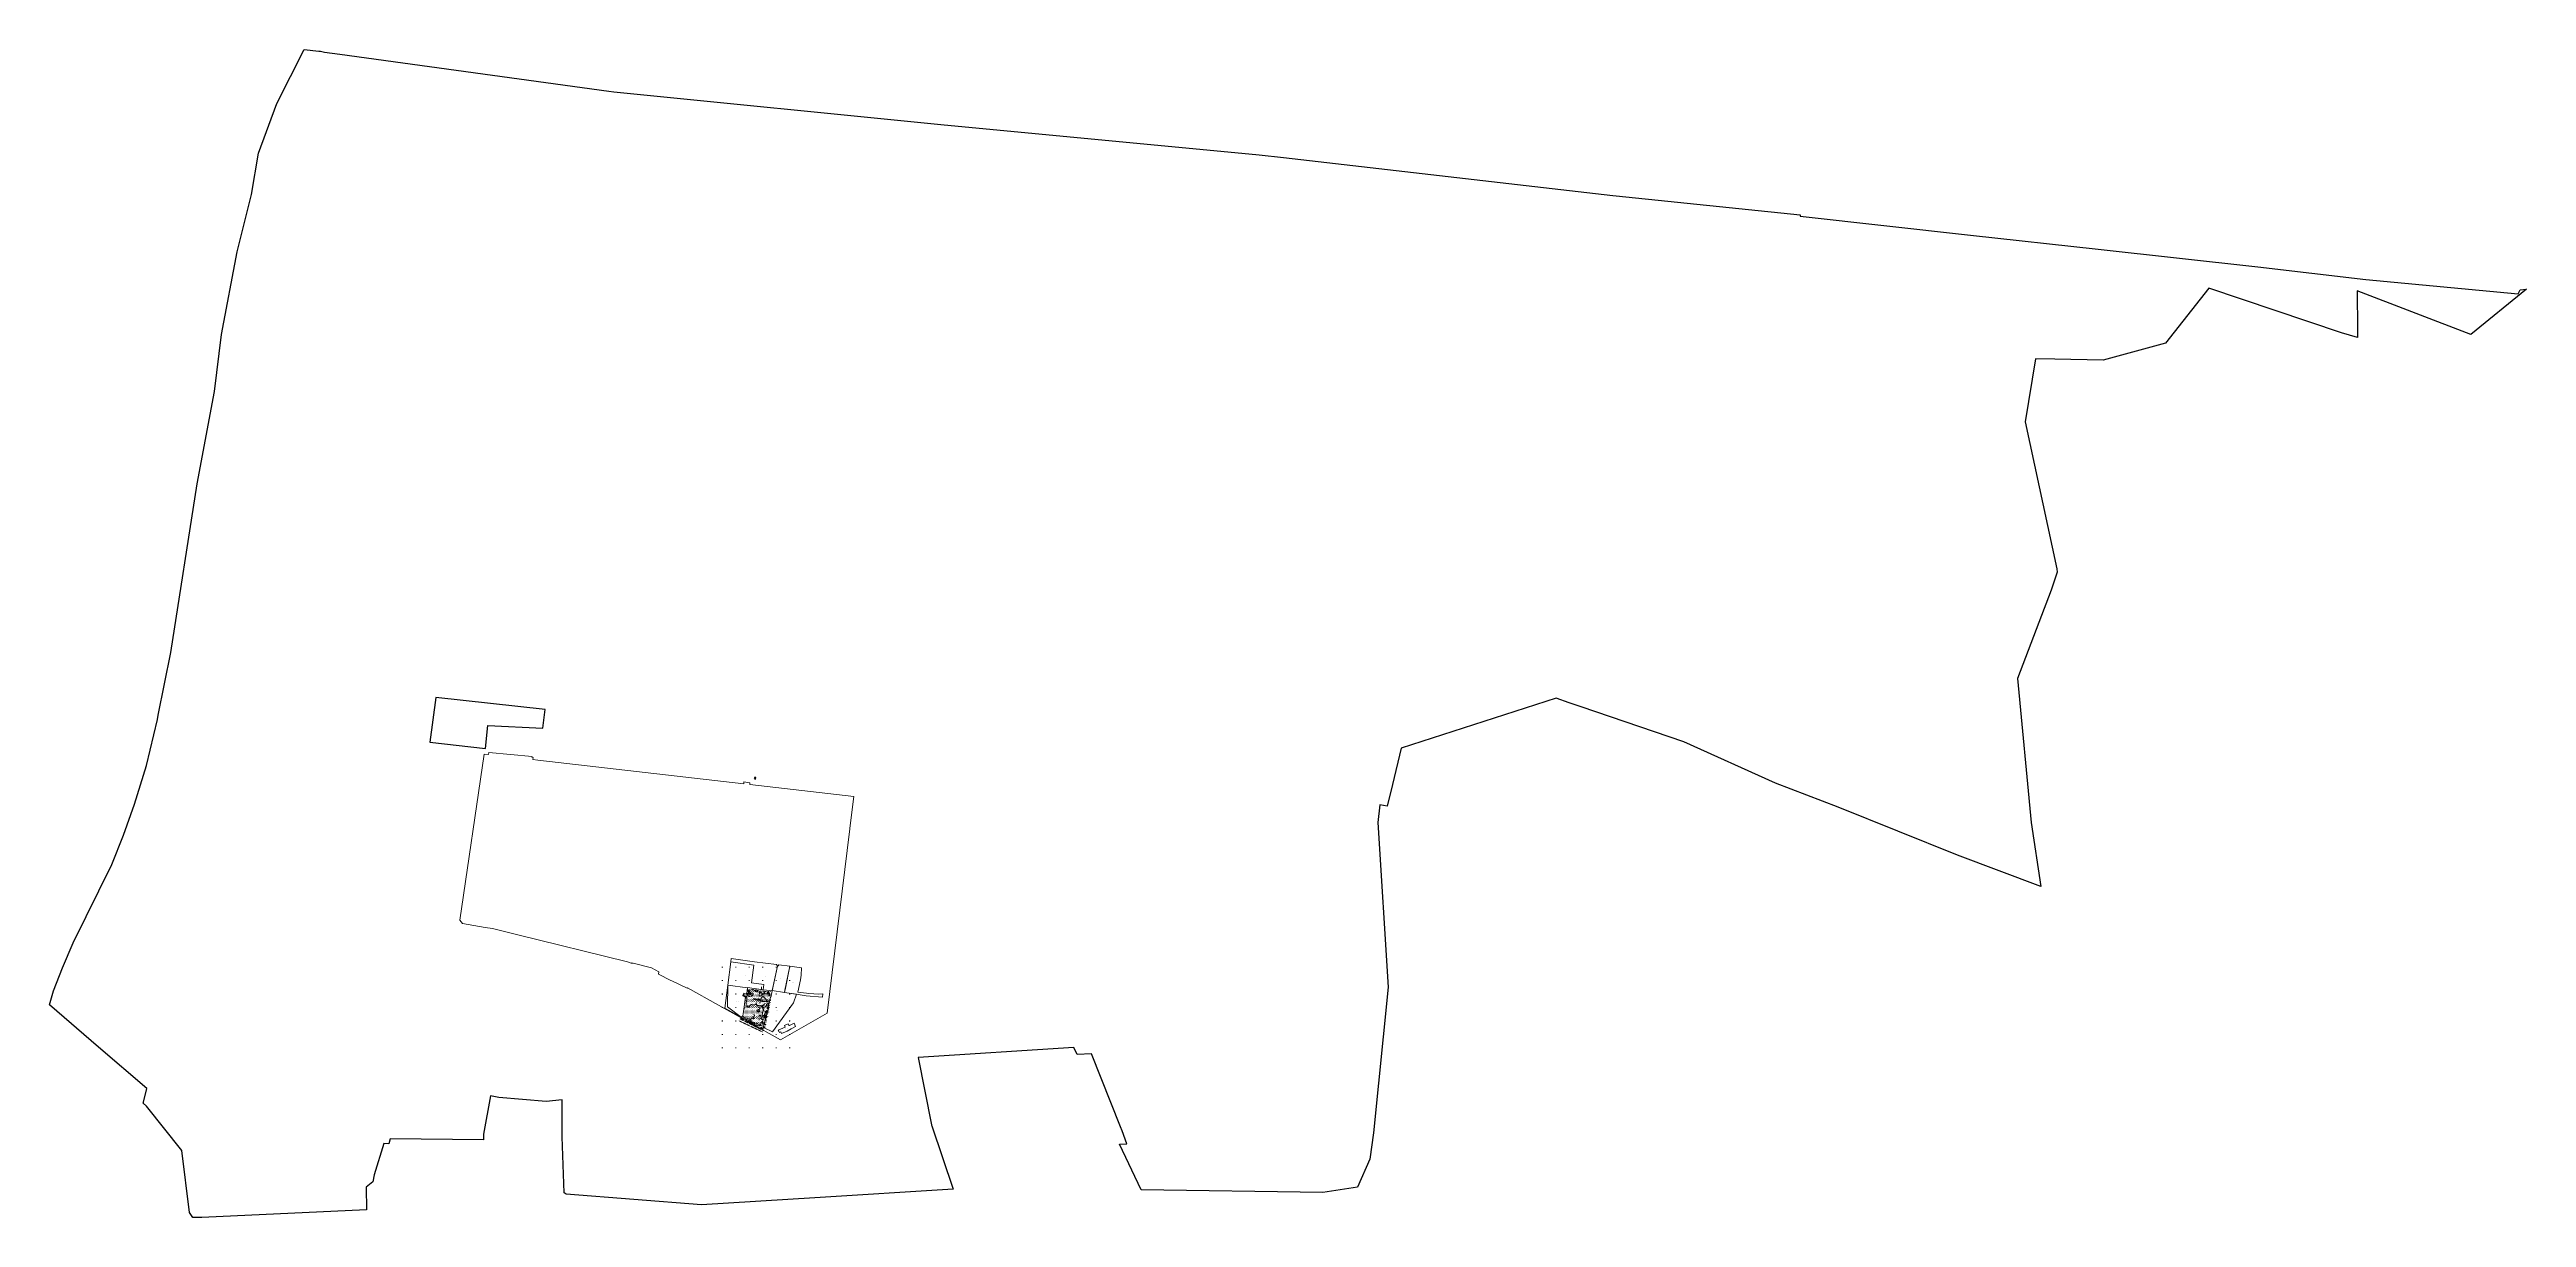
# Model space of a CAD drawing. Header units: millimetres. Extents: x 0 to 2223279, y 0 to 470063.
# Drawn here: x 2219601 to 2223279, y 468328 to 470063 of the extents above.
import ezdxf
from ezdxf.enums import TextEntityAlignment as Align

# ---------------------------------------------------------------- set-up
doc = ezdxf.new("R2010")
doc.units = ezdxf.units.MM
doc.set_wipeout_variables(frame=1)
doc.linetypes.add('G_BUILDING_LINE', pattern=[3, 2, -1])
for name, color, linetype in [('13100000', 7, 'Continuous'), ('51124100', 7, 'Continuous'), ('51472200', 7, 'Continuous'), ('51478610', 7, 'Continuous'), ('71132200', 7, 'Continuous'), ('71133100', 7, 'Continuous'), ('71133600', 7, 'Continuous'), ('71133910', 7, 'Continuous'), ('71211600', 7, 'Continuous'), ('71314100', 7, 'Continuous'), ('82004000', 7, 'Continuous'), ('LABELS', 254, 'Continuous'), ('P', 94, 'Continuous'), ('R_Поверхность1_CNT-MIN', 7, 'Continuous')]:
    doc.layers.add(name, color=color, linetype=linetype)
doc.styles.add('ESKD1', font='eskd1.shx', dxfattribs={"width": 1.2, "oblique": 14.99430549857364})
doc.styles.get("Standard").update_dxf_attribs({"font": 'eskd1.shx', "width": 0.85, "oblique": 15, "height": 0.4})
doc.styles.add('TOPO_D431', font='d431.ttf')

# ---------------------------------------------------------------- blocks, each defined once
blk = doc.blocks.new('82004000')
at = {"color": 0, "linetype": 'Continuous', "lineweight": -2}
blk.add_line((0, 1), (0, -1), dxfattribs=at)
blk = doc.blocks.new('51478610')
blk.add_wipeout([(-0.499999980244614, -0.04940009693256098), (-0.48077986000126854, -0.14602616647533861), (-0.44307823795676193, -0.23704593373865124), (-0.3883439663029511, -0.31896156011104293), (-0.3186804524041589, -0.38862507400983504), (-0.23676482603176727, -0.44335934566364577), (-0.1457450587684547, -0.48106096770815243), (-0.04911898922567674, -0.5002810879514976), (0.049400096932561734, -0.5002810879514975), (0.14602616647533964, -0.4810609677081521), (0.23704593373865213, -0.4433593456636452), (0.3189615601110436, -0.38862507400983426), (0.38862507400983576, -0.31896156011104204), (0.4433593456636464, -0.23704593373865013), (0.4810609677081528, -0.14602616647533762), (0.5002810879514978, -0.049400096932559534), (0.5002810879514975, 0.04911898922567892), (0.48106096770815204, 0.14574505876845678), (0.443359345663645, 0.23676482603176918), (0.388625074009834, 0.31868045240416065), (0.3189615601110415, 0.38834396630295265), (0.23704593373864963, 0.44307823795676304), (0.14602616647533684, 0.48077986000126915), (0.04940009693255887, 0.49999998024461445), (-0.049118989225679616, 0.4999999802446138), (-0.145745058768457, 0.48077986000126804), (-0.23676482603176907, 0.44307823795676127), (-0.31868045240416004, 0.38834396630295065), (-0.3883439663029517, 0.31868045240415843), (-0.4430782379567622, 0.23676482603176718), (-0.48077986000126866, 0.145745058768455), (-0.499999980244614, 0.04911898922567737)])
at = {"color": 0, "linetype": 'Continuous', "lineweight": -2, "const_width": 0.375}
blk.add_lwpolyline([(0.0125, 0.0125, -1.011307523511559), (-0.0125, -0.0125, -0.9965743340214307)], format="xyb", close=True, dxfattribs=at)
at = {"color": 0, "linetype": 'Continuous', "lineweight": -2}
blk.add_circle((0, 0), 0.5, dxfattribs=at)
at = {"color": 0, "linetype": 'Continuous', "lineweight": -2, "style": 'TOPO_D431'}
blk.add_attdef('Z', (0.6838310308232849, -0.5650799141122889), '', height=2, dxfattribs=at)
blk = doc.blocks.new('51472200')
at = {"linetype": 'Continuous', "lineweight": -2}
blk.add_hatch(color=0, dxfattribs=at).paths.add_polyline_path([(-0.5, 0, 1), (0.5, 0, 1)])
at = {"color": 0, "linetype": 'Continuous', "lineweight": -2}
for p, q in [((0, 0.5), (0, 3)), ((1.5, 2.829549435526133), (0, 2.829549435526133)), ((0.5386742771879433, 1.81931275046986), (0.5386742763221264, 2.829549435526133)), ((1.200570643813967, 1.81931275046987), (1.200570642948151, 2.829549435526133))]:
    blk.add_line(p, q, dxfattribs=at)
blk.add_circle((0, 0), 0.5, dxfattribs=at)
blk.add_arc((0.8696224605009552, 1.831776179690728), 0.3311827850389065, 182.1567261043475, 357.8432738956525, dxfattribs=at)
at = {"color": 0, "linetype": 'Continuous', "lineweight": -2, "style": 'TOPO_D431'}
blk.add_attdef('Z', (1.400534359860377, -1.804084276977977), '', height=2, dxfattribs=at)
blk = doc.blocks.new('71133100')
at = {"color": 0, "linetype": 'Continuous', "lineweight": -2}
for p, q in [((-0.39, 0.96), (0.43, 0.96)), ((0, 0.96), (0, 0)), ((0, 0), (0.75, 0))]:
    blk.add_line(p, q, dxfattribs=at)
for centre, radius, start, end in [((-0.470103587333299, 1.485975543108353), 0.5320402772833944, 105.6067351474889, 278.6593375366696), ((-0.3376850939404628, 2.402057465536787), 0.4887431388132845, 92.61925249277223, 235.6807810246731), ((0.002452822888139099, 3.03848381147012), 0.3915966714497676, 339.0614046131579, 202.2367647592399), ((0.3181031279635335, 2.406191804322908), 0.4948893215021786, 301.9011432183933, 84.19125005738928), ((0.4810029055776039, 1.476497543919325), 0.5190096427351352, 264.3604610072744, 79.04549966180578)]:
    blk.add_arc(centre, radius, start, end, dxfattribs=at)
at = {"color": 0, "linetype": 'Continuous', "lineweight": -2, "style": 'TOPO_D431'}
blk.add_attdef('Z', (2.458496262954668, -0.1720929137788971), '', height=2, dxfattribs=at)
blk = doc.blocks.new('71133910')
at = {"color": 0, "linetype": 'Continuous', "lineweight": -2}
for p, q in [((-0.515364642750086, 0.4612117998345866), (-0.1417388146132339, 0.676924772285588)), ((-0.3285517282783417, 0.5690682862928043), (0, 0)), ((0.3285517282783985, 0.5690682862928043), (0, 0)), ((0, 0), (0.7481603249907494, 0)), ((0.1417388138067111, 0.6769247727511356), (0.5153646419435631, 0.4612118003001342))]:
    blk.add_line(p, q, dxfattribs=at)
for centre, radius, start, end in [((-1.617880443435524, 2.636783249799009), 0.415288256864672, 108.5086194943939, 243.2771137648461), ((-1.439667624728003, 1.907185847977871), 0.5116982338950038, 135.4982280419402, 266.2011850209024), ((-1.474581056074697, 2.719517189666476), 0.4152882575908162, 356.7228862351542, 131.491380505605), ((-0.9453260805808554, 0.9791482457748089), 0.6732880533672869, 141.6811476285061, 309.6975320550605), ((-0.9318375801096863, 2.200381660940707), 0.5116982338950038, 333.7988149790951, 104.5017719580578), ((-0.3753042146212522, 1.308250523530432), 0.6732880533672869, 290.302467814407, 98.31885237149649), ((0.3753042146212806, 1.308250523530205), 0.6732880533672869, 81.6811476285035, 123.8775594280215), ((0.3753042146212806, 1.308250523530205), 0.6732880533672869, 236.1224405719483, 249.6975320550586), ((0.9318375817227889, 2.20038166000927), 0.5116982338950038, 75.49822804194226, 206.2011850209049), ((0.9453260805808554, 0.9791482457744678), 0.6732880533672869, 230.3024678144072, 38.31885237149391), ((1.474581056881277, 2.719517189200587), 0.415288256864672, 48.50861949439501, 183.2771137648457), ((1.439667626341077, 1.907185847046321), 0.5116982338950038, 273.7988149790976, 44.50177195805981), ((1.617880444242076, 2.636783249333121), 0.4152882575908162, 296.722886235154, 71.49138050560609)]:
    blk.add_arc(centre, radius, start, end, dxfattribs=at)
blk = doc.blocks.new('71132200a')
at = {"color": 0, "linetype": 'Continuous', "lineweight": -2}
for p, q in [((0, 1.5), (-1.05, 0.8)), ((-0.78652, 2.11741), (0.003929999999999999, 2.64438)), ((-0.5369, 3.18521), (0.003929999999999999, 3.54577)), ((-0.0005332350380093942, 3.523936015436668), (0, 0)), ((0.8, 0), (0, 0)), ((0.7682216283778082, 2.115402782666345), (0.002930193975256587, 2.643713458433982)), ((0.5460646462361491, 3.184859278505474), (0.004671925186737758, 3.544573782097856)), ((0.005215070696071189, 1.490506040655867), (1.061351655600211, 0.7997995081639414))]:
    blk.add_line(p, q, dxfattribs=at)
at = {"color": 0, "linetype": 'Continuous', "lineweight": -2, "style": 'TOPO_D431'}
blk.add_attdef('Z', (1.553786406996664, -0.1179653306900263), '', height=2, dxfattribs=at)
blk = doc.blocks.new('51124100')
at = {"color": 0, "linetype": 'Continuous', "lineweight": -2}
blk.add_line((0, 0.05), (0, -0.05), dxfattribs=at)
at = {"color": 0, "linetype": 'Continuous', "lineweight": -2, "const_width": 0.4}
blk.add_lwpolyline([(-1.3, 0, -1.011307523511559), (1.3, 0, -0.9965743340214307)], format="xyb", close=True, dxfattribs=at)
at = {"color": 0, "linetype": 'Continuous', "lineweight": -2, "style": 'TOPO_D431'}
blk.add_attdef('Z', (1.702798540105263, -1.201368350620299), '', height=2, dxfattribs=at)
blk = doc.blocks.new('71133600')
at = {"color": 0, "linetype": 'Continuous', "lineweight": -2}
for points in [[(0.9599837911647737, 1.523570474861574), (-1.620883522636743e-05, 0.6535704748615742), (-0.9800162088352262, 1.433570474861574)], [(0.81, 2.261951241542893), (-5.551115123125783e-17, 1.581951241542892), (-0.88, 2.261951241542893)], [(0.7399999999999994, 2.952482301351766), (-7.216449660063518e-16, 2.302482301351765), (-0.7000000000000005, 2.952482301351766)], [(0.5, 3.461793577784313), (-1.387778780781446e-17, 2.941793577784313), (-0.5299999999999999, 3.461793577784313)], [(0.71, 0), (0, 0), (0, 3.54)]]:
    blk.add_lwpolyline(points, dxfattribs=at)
at = {"color": 0, "linetype": 'Continuous', "lineweight": -2, "style": 'TOPO_D431'}
blk.add_attdef('Z', (1.691028571482775, 0.04900131201441127), '', height=2, dxfattribs=at)
blk = doc.blocks.new('71211600')
at = {"color": 0, "linetype": 'Continuous', "lineweight": -2}
for centre, radius in [((-0.71, 1.18), 0.3), ((0, 0), 0.4), ((1.5, 0), 0.3), ((-0.69, -1.19), 0.3)]:
    blk.add_circle(centre, radius, dxfattribs=at)
blk = doc.blocks.new('13100000')
at = {"color": 0, "linetype": 'Continuous', "lineweight": -2}
for p, q in [((2.98, 0), (-2.98, 0)), ((0, -3.03), (0, 2.99))]:
    blk.add_line(p, q, dxfattribs=at)

msp = doc.modelspace()

# ---------------------------------------------------------------- linework, layer by layer
at = {"linetype": 'Continuous', "lineweight": 13}
for points in [[(2220649.258, 468667.875), (2220658.303, 468666.745), (2220658.482, 468670.925)], [(2220662.434, 468627.937), (2220659.237, 468629.027), (2220660.88, 468634.832)], [(2220660.88, 468634.832), (2220664.081, 468634.064), (2220662.434, 468627.937)]]:
    msp.add_lwpolyline(points, dxfattribs=at)
at = {"linetype": 'G_BUILDING_LINE', "lineweight": 13, "ltscale": 0.2}
for points in [[(2220633.117, 468658.47), (2220632.587, 468657.274), (2220631.576632158, 468657.7217382579), (2220632.106094993, 468658.9165260884), (2220633.117, 468658.47)], [(2220668.396, 468637.221), (2220669.022, 468638.161), (2220668.218095878, 468638.7295051011), (2220667.540273464, 468637.7417585555), (2220668.373339027, 468637.1869723403)], [(2220624.419, 468620.444), (2220659.560198856, 468603.826062514)], [(2220661.128, 468605.79), (2220626.182, 468623.212)]]:
    msp.add_lwpolyline(points, dxfattribs=at)
at = {"layer": 'LABELS', "color": 6, "lineweight": 13}
msp.add_lwpolyline([(2220749.27, 468660.43), (2220743.29, 468659.94), (2220728.52, 468660.75), (2220725.06, 468661.11), (2220712.08, 468663.01), (2220716.4, 468681.33), (2220717.15, 468687.93), (2220717.82, 468698.91), (2220710.59, 468699.73), (2220700.38, 468701.25), (2220693.1, 468665.81), (2220692.42, 468662.26), (2220712.6, 468659.38), (2220724.49, 468657.49), (2220748.74, 468655.31)], close=True, dxfattribs=at)
at = {"layer": 'P', "linetype": 'Continuous'}
for points in [[(2220248.35, 469024.75), (2220251.84, 469058.87), (2220333.68, 469054.9), (2220337.03, 469082.55), (2220174.88, 469100.61), (2220165.93, 469033.99)], [(2220649.97, 468981.04), (2220648.17, 468981.9), (2220647.3, 468980.1), (2220649.11, 468979.24)]]:
    msp.add_lwpolyline(points, close=True, dxfattribs=at)
at = {"layer": 'R_Поверхность1_CNT-MIN', "color": 44, "lineweight": 13}
for points, elevation in [([(2220644.722106111, 468661.2952970161), (2220643.9529564, 468661.2775567194), (2220643.270032602, 468661.3332724798), (2220642.673334766, 468661.4624442824), (2220642.162862787, 468661.6650721503), (2220641.738616719, 468661.9411560752), (2220641.400596591, 468662.2906960227), (2220639.423440676, 468664.7750653357), (2220639.078377742, 468665.1588908396), (2220638.77147851, 468665.4266571011), (2220638.502743005, 468665.5783641118), (2220638.272171176, 468665.6140118989), (2220638.079763051, 468665.5336004436), (2220637.92551864, 468665.3371297687), (2220637.835941679, 468665.0797731898), (2220637.837535947, 468664.8167040704), (2220637.930301429, 468664.5479224346), (2220638.114238144, 468664.2734282344), (2220638.389346086, 468663.9932214936), (2220638.75562522, 468663.7073022379), (2220639.090237678, 468663.4050841925), (2220639.270345502, 468663.0759811589), (2220639.295948694, 468662.7199931703), (2220639.167047261, 468662.3371201628), (2220638.883641192, 468661.9273621672), (2220638.001542131, 468661.022066995), (2220637.699302941, 468660.5162812594), (2220637.539012972, 468659.9733620674), (2220637.520672194, 468659.3933093215), (2220637.644280628, 468658.7761230691), (2220637.909838245, 468658.1218033699), (2220638.28295625, 468657.5106192801), (2220638.729245787, 468657.0228400293), (2220639.248706806, 468656.6584656446), (2220639.841339398, 468656.4174960608), (2220640.507143522, 468656.2999313162), (2220641.246119107, 468656.3057714045), (2220642.00685722, 468656.4364395788), (2220642.737948732, 468656.6933590961), (2220643.439393581, 468657.0765299164), (2220644.099070317, 468657.5754141283), (2220644.730183906, 468658.1959357408), (2220645.365848659, 468658.9835504469), (2220645.839306048, 468659.7227699591), (2220646.086360583, 468660.3207600936), (2220646.107012264, 468660.7775208506), (2220646.101435712, 468660.7990628592), (2220645.876649908, 468661.1110607247), (2220645.41687335, 468661.2764721087)], 145.25), ([(2220652.482047889, 468664.4308049363), (2220652.610373049, 468663.9378530894), (2220652.599596656, 468663.5653750466), (2220652.449718733, 468663.3133708253), (2220652.160739252, 468663.1818403802), (2220651.73265822, 468663.1707837392), (2220651.165475693, 468663.2802008874), (2220650.552347745, 468663.4641404616), (2220649.986430596, 468663.6766510751), (2220649.467724289, 468663.9177327052), (2220648.996228731, 468664.1873853949), (2220648.571943972, 468664.4856091239), (2220648.194870042, 468664.8124038617), (2220647.936884357, 468665.1285986566), (2220647.869864435, 468665.3950224707), (2220647.993810256, 468665.6116752868), (2220648.308721845, 468665.7785571436), (2220648.814599195, 468665.8956680195), (2220649.511442238, 468665.9630079107), (2220650.254230712, 468665.9558253884), (2220650.897944175, 468665.8493690035), (2220651.442582584, 468665.6436387787), (2220651.888146035, 468665.3386346775), (2220652.234634476, 468664.9343567135)], 145), ([(2220658.738238339, 468660.8229785101), (2220658.85436308, 468660.4211554074), (2220658.854466902, 468659.9898165934), (2220658.738549819, 468659.5289621103), (2220658.506611812, 468659.038591876), (2220658.158652886, 468658.5187059302), (2220657.694673087, 468657.9693043233), (2220657.19409858, 468657.4763619373), (2220656.73635565, 468657.1258538), (2220656.321444332, 468656.9177799236), (2220655.949364552, 468656.852140271), (2220655.620116349, 468656.928934867), (2220655.333699747, 468657.1481636859), (2220655.109131066, 468657.4586527093), (2220654.965426705, 468657.8092278667), (2220654.902586666, 468658.1998891215), (2220654.920610937, 468658.6306365434), (2220655.019499529, 468659.1014700994), (2220655.387825684, 468660.1335827337), (2220655.513175345, 468660.6352362019), (2220655.575301403, 468661.1173501046), (2220655.574203868, 468661.5799245278), (2220655.509882731, 468662.0229594275), (2220655.282430137, 468662.8020441161), (2220655.301019594, 468663.0413609309), (2220655.438106359, 468663.1644052055), (2220655.693690458, 468663.1711769621), (2220656.067771884, 468663.0616761843), (2220656.560350587, 468662.8359028975), (2220657.08070364, 468662.5433970218), (2220657.538107992, 468662.2336985326), (2220657.932563608, 468661.9068074599), (2220658.26407056, 468661.5627237452), (2220658.532628809, 468661.2014474171)], 145), ([(2220669.31666174, 468662.0638746795), (2220669.684168784, 468662.3236774307), (2220669.757118673, 468662.5703648438), (2220669.535511438, 468662.8039368984), (2220669.152443517, 468662.9790889527), (2220668.585750109, 468663.1460649695), (2220667.10334689, 468663.4259610812), (2220665.337408941, 468663.6443414155), (2220664.110784337, 468663.7075580294), (2220663.453311966, 468663.6763533585), (2220662.965863853, 468663.5826135247), (2220662.648440019, 468663.4263385446), (2220662.431405339, 468663.2166883479), (2220662.245124777, 468662.9628229029), (2220662.089598347, 468662.6647422385), (2220661.964826021, 468662.3224463012), (2220661.870807814, 468661.9359351156), (2220661.80754373, 468661.5052087224), (2220661.828045507, 468661.0916355267), (2220661.985324901, 468660.7565840471), (2220662.279381877, 468660.500054303), (2220662.710216491, 468660.3220462487), (2220663.277828721, 468660.2225599105), (2220663.982218498, 468660.2015952868), (2220665.351946819, 468660.2881061977), (2220665.904939212, 468660.3688004846), (2220666.370017176, 468660.474454004), (2220666.747180658, 468660.6050667499), (2220667.036429637, 468660.7606387073), (2220667.61684446, 468661.1295114875), (2220668.824333981, 468661.8057066849)], 145.25), ([(2220642.278157744, 468660.9079547623), (2220641.96851208, 468661.0418450012), (2220641.645128516, 468661.1193633794), (2220641.308007084, 468661.1405098975), (2220640.957147723, 468661.1052845594), (2220640.592550461, 468661.0136873606), (2220640.214215335, 468660.8657183169), (2220639.873426015, 468660.6734793464), (2220639.621466277, 468660.4490724044), (2220639.458336129, 468660.1924975151), (2220639.384035544, 468659.903754633), (2220639.398564538, 468659.5828437792), (2220639.501923101, 468659.229764987), (2220639.667128183, 468658.9099505445), (2220639.867196713, 468658.688832833), (2220640.102128668, 468658.5664118591), (2220640.37192409, 468658.5426876009), (2220640.676582961, 468658.6176600739), (2220641.016105248, 468658.7913292579), (2220641.956691879, 468659.4132867982), (2220642.438999138, 468659.7755972553), (2220642.636727597, 468659.9410540947), (2220642.77947851, 468660.1014324999), (2220642.841224397, 468660.2621195894), (2220642.821965265, 468660.423115349), (2220642.721701107, 468660.5844198072), (2220642.540431925, 468660.7460329498)], 145.5), ([(2220641.279589666, 468660.3775957447), (2220641.279589666, 468660.3775957447)], 145.75), ([(2220655.109453605, 468651.8797316505), (2220655.059843773, 468651.5120856048), (2220654.907116107, 468651.2154576082), (2220654.651270634, 468650.9898476779), (2220654.292307309, 468650.8352557732), (2220653.83022615, 468650.7516819179), (2220653.265027212, 468650.7391261095), (2220652.608778692, 468650.7989153324), (2220651.873548935, 468650.9323765771), (2220650.311204706, 468651.3714860609), (2220648.646381078, 468651.9926649378), (2220647.352264595, 468652.5554488903), (2220646.820378636, 468652.8286021443), (2220646.547159849, 468653.0224014526), (2220646.507141388, 468653.0959257566), (2220646.654875064, 468653.168078894), (2220647.097725844, 468653.1496959715), (2220649.980868944, 468652.70445012), (2220651.059625685, 468652.61491267), (2220651.872634911, 468652.5995074012), (2220652.60620846, 468652.6380750661), (2220653.823727072, 468652.8065858692), (2220654.285029371, 468652.7954423932), (2220654.644253145, 468652.6971852388), (2220654.901398461, 468652.5118143885), (2220655.056465281, 468652.239329847)], 145), ([(2220655.346126684, 468635.0692905523), (2220655.5349928, 468634.8886885929), (2220655.641624956, 468634.7149255833), (2220655.666023155, 468634.5480015381), (2220655.6081874, 468634.3879164276), (2220655.468117686, 468634.2346702667), (2220655.245814037, 468634.0882630686), (2220654.974125857, 468633.9523169374), (2220654.685902609, 468633.8304540174), (2220654.381144321, 468633.7226743177), (2220653.722022486, 468633.5493645309), (2220653.367658998, 468633.4838344594), (2220653.016894896, 468633.4661516034), (2220652.689864695, 468633.53007998), (2220652.38656842, 468633.6756195726), (2220652.107006019, 468633.9027704073), (2220651.851177517, 468634.2115324746), (2220651.619082937, 468634.601905736), (2220651.460759149, 468635.0149836325), (2220651.426243093, 468635.3918595045), (2220651.515534753, 468635.732533323), (2220651.728634146, 468636.0370051489), (2220652.065541269, 468636.3052749501), (2220652.526256075, 468636.5373427075), (2220653.013129685, 468636.7118415737), (2220653.428513099, 468636.8074046375), (2220653.77240629, 468636.8240319008), (2220654.04480932, 468636.7617233669), (2220654.245722154, 468636.6204790304), (2220654.375144784, 468636.4002989147), (2220654.480181128, 468636.1469530984), (2220654.607935064, 468635.9062117155), (2220654.758406577, 468635.6780747861), (2220654.931595694, 468635.4625422691), (2220655.127502403, 468635.2596141857)], 145.25), ([(2220655.687722649, 468637.81105), (2220655.513557517, 468637.5118318112), (2220655.392010566, 468637.3414772664), (2220655.323081799, 468637.2999863636), (2220655.306771204, 468637.3873590954), (2220655.34307879, 468637.6035954712), (2220655.544739774, 468638.3202761463), (2220655.652475756, 468638.6159545608), (2220655.755212481, 468638.8357306818), (2220655.852949969, 468638.9796045486), (2220655.945688209, 468639.0475761382), (2220656.033427195, 468639.0396454546), (2220656.094857099, 468638.9672829516), (2220656.108668069, 468638.8419590819), (2220656.074860111, 468638.6636738636), (2220655.993433218, 468638.432427265), (2220655.864387392, 468638.1482192997)], 145.25), ([(2220668.351099821, 468639.0192090855), (2220668.352603448, 468639.2692148212), (2220668.153809272, 468641.6273000151), (2220667.909509856, 468643.5944861199), (2220667.741779003, 468644.3259593541), (2220667.535893179, 468644.8824972094), (2220667.500552773, 468644.9531260936), (2220667.236639813, 468645.3211707136), (2220666.930525869, 468645.4957295303), (2220666.582210974, 468645.4768025541), (2220666.249831268, 468645.3374007953), (2220665.991522981, 468645.1505352607), (2220665.807286128, 468644.9162059735), (2220665.697120676, 468644.6344128918), (2220665.661026643, 468644.3051560342), (2220665.699004024, 468643.9284354368), (2220665.886921895, 468643.08099957), (2220666.31089252, 468641.635355192), (2220666.680548452, 468640.5980026097), (2220666.874494285, 468640.1512716594), (2220667.07194522, 468639.7667501147), (2220667.272901291, 468639.4444379074), (2220667.47736248, 468639.1843350743), (2220667.68532877, 468638.9864416304), (2220667.878588134, 468638.8483611907), (2220668.038928489, 468638.7676974261), (2220668.166349825, 468638.7444503359), (2220668.260852166, 468638.7786199161), (2220668.322435498, 468638.8702061712)], 145.25), ([(2220669.876368803, 468660.9009163438), (2220670.284900744, 468660.8542158451), (2220670.571994933, 468660.6933111027), (2220670.737651361, 468660.4182021464), (2220670.781870057, 468660.028888927), (2220670.704651001, 468659.525371464), (2220670.505994216, 468658.9076498176), (2220670.250743587, 468658.3444298372), (2220670.003743047, 468658.0044175322), (2220669.764992616, 468657.8876129034), (2220669.534492251, 468657.9940159296), (2220669.312241976, 468658.3236266313), (2220669.098241807, 468658.8764449493), (2220668.944960495, 468659.4863654285), (2220668.904866846, 468659.9872824758), (2220668.977960849, 468660.3791960609), (2220669.164242518, 468660.6621062542), (2220669.463711849, 468660.8360130154)], 145)]:
    msp.add_lwpolyline(points, close=True, dxfattribs=dict(at, elevation=elevation))
for points, elevation in [([(2220659.153866667, 468665.7898666667), (2220659.496111111, 468665.7547407408)], 145.25), ([(2220668.810354026, 468639.6439272818), (2220668.73341848, 468642.1106497083), (2220668.725397456, 468642.8704613618), (2220668.632418191, 468643.6570874483), (2220668.454480705, 468644.4705278941), (2220668.19878987, 468645.2905828255), (2220667.862115381, 468646.1361977354), (2220667.410918817, 468647.0717359633), (2220666.914615561, 468647.8696502169), (2220666.353786659, 468648.4917649392), (2220665.728432111, 468648.9380801301), (2220665.680428679, 468648.9636849487), (2220664.968213637, 468649.225479493), (2220664.188306103, 468649.302846465), (2220663.340706157, 468649.1957858825), (2220662.490351937, 468649.0266512747), (2220661.70218181, 468648.9177961909), (2220660.976195835, 468648.8692206329), (2220660.312393883, 468648.880924592), (2220659.710776022, 468648.9529080752), (2220659.171342298, 468649.0851710679), (2220658.697228702, 468649.2772049297), (2220658.291571371, 468649.5285009872), (2220657.954370334, 468649.8390592099), (2220657.68562553, 468650.2088796535), (2220657.485336993, 468650.6379622928), (2220657.353504731, 468651.1263070814), (2220657.308675137, 468651.667766211), (2220657.369394644, 468652.2561917445), (2220657.535663233, 468652.8915836232), (2220657.807480932, 468653.5739419606), (2220658.184847732, 468654.303266702), (2220658.667763585, 468655.0795577759), (2220659.239535621, 468655.7120766025), (2220659.883470847, 468656.0100843962), (2220660.599569194, 468655.9735811749), (2220661.100577057, 468655.7721324777), (2220661.631704694, 468655.4310641658), (2220662.192952104, 468654.9503762393), (2220662.784319289, 468654.330068698), (2220664.963332108, 468651.7770576194), (2220665.859372624, 468650.8579970507), (2220666.651113724, 468650.1351572843), (2220667.392303831, 468649.5507323869), (2220668.082942889, 468649.1047223922), (2220671.471239972, 468647.1858931656)], 145)]:
    msp.add_lwpolyline(points, dxfattribs=dict(at, elevation=elevation))

# ---------------------------------------------------------------- block references
at = {"layer": '13100000', "color": 3, "lineweight": 13, "xscale": 0.2, "yscale": 0.2}
for p in [(2220600, 468700), (2220620, 468700), (2220640, 468700), (2220660, 468700), (2220680, 468700), (2220700, 468700), (2220600, 468680), (2220620, 468680), (2220640, 468680), (2220700, 468680), (2220600, 468660), (2220600, 468640), (2220700, 468660), (2220700, 468640), (2220600, 468620), (2220600, 468600), (2220680, 468600), (2220700, 468620), (2220700, 468600), (2220600, 468580), (2220620, 468580), (2220640, 468580), (2220660, 468580), (2220680, 468580), (2220700, 468580)]:
    msp.add_blockref('13100000', p, dxfattribs=at)
at = {"layer": '51124100', "color": 0, "lineweight": 13, "xscale": 0.2, "yscale": 0.2}
for p in [(2220641.381, 468660.549, 145.769), (2220656.074, 468660.65, 144.893), (2220656.165, 468653.375, 145.071)]:
    msp.add_blockref('51124100', p, dxfattribs=at)
at = {"layer": '71132200', "color": 0, "lineweight": 13, "xscale": 0.2, "yscale": 0.2}
for p in [(2220654.925, 468661.439, 145.161), (2220656.727, 468661.449, 144.915), (2220647.068, 468629.129, 145.443), (2220653.873, 468634.586, 145.191), (2220654.274, 468639.289, 145.298), (2220654.437, 468633.388, 145.265), (2220655.073, 468634.647, 145.202), (2220655.997, 468639.161, 145.243), (2220659.274, 468632.18, 145.352), (2220659.281, 468650.958, 144.824), (2220660.605, 468642.801, 145.253), (2220661.855, 468638.747, 145.099), (2220664.4, 468640.952, 145.147), (2220666.062, 468649.943, 144.995), (2220668.523960616, 468660.7303087373, 144.904)]:
    msp.add_blockref('71132200a', p, dxfattribs=at)
at = {"layer": '71133100', "color": 0, "lineweight": 13, "xscale": 0.2, "yscale": 0.2}
for p in [(2220637.931, 468666.05, 145.274), (2220644.676, 468666.118, 145.151), (2220645.945, 468665.491, 145.216), (2220649.825, 468665.113, 144.717), (2220661.754, 468663.256, 145.202), (2220667.037, 468661.682, 145.514), (2220642.249, 468660.177, 145.559), (2220642.301, 468661.142, 145.241), (2220642.427, 468643.788, 145.283), (2220654.696, 468635.674, 145.253), (2220655.289, 468634.226, 145.266), (2220656.016, 468646.588, 145.173), (2220656.69, 468650.052, 145.105), (2220658.286, 468640.638, 145.283), (2220660.512, 468659.035, 145.042), (2220662.777, 468661.221, 145.451), (2220663.661, 468645.282, 145.151), (2220666.902, 468659.817, 145.164), (2220669.114, 468645.352, 144.878), (2220671.226, 468651.091, 145.145)]:
    msp.add_blockref('71133100', p, dxfattribs=at)
at = {"layer": '71133100', "color": 0, "lineweight": 13, "xscale": 0.2, "yscale": 0.2, "rotation": 356.7952063959708}
msp.add_blockref('71133100', (2220668.736, 468660.718, 144.904), dxfattribs=at)
at = {"layer": '71133600', "color": 0, "lineweight": 13, "xscale": 0.2, "yscale": 0.2}
for p in [(2220637.688785461, 468666.0607586529, 145.274), (2220640.45, 468663.181, 145.259), (2220640.977, 468665.329, 145.187), (2220662.518090765, 468661.3041575402, 145.451), (2220662.739, 468645.192, 145.254), (2220666.297, 468634.725, 144.953), (2220667.818, 468644.933, 145.378)]:
    msp.add_blockref('71133600', p, dxfattribs=at)
at = {"layer": '71133910', "color": 0, "lineweight": 13, "xscale": 0.2, "yscale": 0.2, "rotation": 30.13064100634872}
msp.add_blockref('71133910', (2220648.762, 468664.5919999999, 145.065), dxfattribs=at)
at = {"layer": '71133910', "color": 0, "lineweight": 13, "xscale": 0.2, "yscale": 0.2}
for p in [(2220648.762, 468664.592, 145.065), (2220669.114, 468645.352, 144.878)]:
    msp.add_blockref('71133910', p, dxfattribs=at)
at = {"layer": '71211600', "color": 0, "lineweight": 13, "xscale": 0.2, "yscale": 0.2}
msp.add_blockref('71211600', (2220656.536962834, 468649.9122292736), dxfattribs=at)
at = {"layer": '82004000', "color": 0, "lineweight": 13, "xscale": 0.2, "yscale": 0.2}
for p, rotation in [((2220630.272, 468623.72, 145.586), 339.4546340801974), ((2220634.976, 468621.957, 145.589), 336.755630425331), ((2220636.033, 468621.503, 145.539), 156.755630425331), ((2220654.571, 468614.248, 145.364), 339.7564264647519), ((2220657.692, 468613.097, 145.6), 159.7564264647519)]:
    msp.add_blockref('82004000', p, dxfattribs=dict(at, rotation=rotation))

# ---------------------------------------------------------------- texts
at = {"lineweight": 13, "char_height": 0.4, "attachment_point": 1}
for s, width, insert, rotation in [('ДЖ', 0.6522210449911654, (2220654.302857258, 468669.1964879753), 354.2971040443663), ('кол.', 0.1060767266899347, (2220632.17586744, 468658.4936242162), 336.6254047202222), ('гараж', 0.5774682522751391, (2220661.177179102, 468631.939533249), 346.88929014317887), ('кол.', 0.1060767266899347, (2220668.191365079, 468638.4001031513), 327.1202041925879), ('грунт', 0.6698454096913338, (2220627.820829464, 468621.0408084817), 333.8366097447892), ('грунт', 0.6698454096913338, (2220641.877246893, 468614.1501586534), 333.8366097447892), ('грунт', 0.6698454096913338, (2220656.656434236, 468606.9615946243), 333.8366097447892)]:
    msp.add_mtext_dynamic_manual_height_columns(s, width=width, gutter_width=2, heights=[0], dxfattribs=dict(at, insert=insert, rotation=rotation))
for insert in [(2220639.864134581, 468661.2732475713, 0.6980000000000075), (2220656.531987587, 468661.1372877152, -0.1779999999999973), (2220656.706047927, 468654.2565887232)]:
    msp.add_mtext_dynamic_manual_height_columns('скв.', width=0.1217478401958942, gutter_width=2, heights=[0], dxfattribs=dict(at, insert=insert))
at = {"layer": 'LABELS', "color": 6, "lineweight": 13, "oblique": 15, "width": 0.85}
for s, p in [('50:15:0070407:69', (2220635.115, 468687.085)), ('50:15:0070407:68', (2220664.231420509, 468686.0741754621)), ('50:15:0070407:22', (2220687.22, 468682.9)), ('50:15:0070407:36', (2220706.174830654, 468677.6810231452)), ('50:15:0070407:11', (2220605.827362587, 468640.1131963957)), ('50:15:0070407:121', (2220695.94, 468608.98))]:
    msp.add_text(s, height=0.4, dxfattribs=at).set_placement(p, align=Align.MIDDLE_CENTER)

# ---------------------------------------------------------------- next in the draw order: block references
at = {"layer": '51478610', "lineweight": 13, "xscale": 0.2, "yscale": 0.2}
for p in [(2220627.8705, 468623.8425, 145.835), (2220658.075, 468610.517, 145.647)]:
    msp.add_blockref('51478610', p, dxfattribs=at)

# ---------------------------------------------------------------- next in the draw order: hatches: boundary and pattern name
at = {"layer": '71314100', "lineweight": 9}
h = msp.add_hatch(dxfattribs=at)
h.set_pattern_fill('71314100', color=256, scale=0.2, style=0)
h.set_pattern_definition([(90, (0, 0), (-1.4, 1.4), [0.24, -2.56]), (90, (0.16, 0), (-1.4, 1.4), [0.24, -2.56])])
h.paths.add_polyline_path([(2220661.128, 468605.79), (2220636.623832094, 468618.0063227052), (2220628.387188747, 468622.112623867), (2220628.872778743, 468624.0675557623), (2220631.403, 468632.234), (2220635.246, 468654.253), (2220630.460615048, 468656.2584219764), (2220631.576632158, 468657.7217382579), (2220632.587, 468657.349), (2220633.117, 468658.47), (2220632.106632158, 468658.9177382578), (2220632.198, 468659.598), (2220635.205, 468658.376), (2220636.27, 468660.083), (2220637.676, 468667.951), (2220654.612235383, 468666.2596994774), (2220674.067, 468664.197), (2220673.986189655, 468663.3718384493), (2220669.482265225, 468663.9717209509), (2220669.178, 468661.125), (2220673.516957393, 468660.891661168), (2220673.004919177, 468653.0212748541), (2220672.232273697, 468646.6215834038), (2220667.923263715, 468627.7488915387), (2220664.282741441, 468610.1017233518)])
h.paths.add_polyline_path([(2220660.88, 468634.832), (2220664.081, 468634.064), (2220662.434, 468627.937), (2220659.237, 468629.027)], flags=16)
edge = h.paths.add_edge_path(flags=16)
edge.add_line((2220668.396, 468637.221), (2220669.022, 468638.161))
edge.add_line((2220669.022, 468638.161), (2220668.218095878, 468638.7295051011))
edge.add_line((2220668.218095878, 468638.7295051011), (2220667.540273464, 468637.7417585555))
edge.add_line((2220667.540273464, 468637.7417585555), (2220668.373339027, 468637.1869723403))

# ---------------------------------------------------------------- next in the draw order: linework, layer by layer
at = {"layer": 'R_Поверхность1_CNT-MIN', "color": 44, "lineweight": 13}
for points, elevation in [([(2220664.223227851, 468613.6474262159), (2220661.256459942, 468615.8532874731), (2220660.896372715, 468616.1930078766), (2220660.600773328, 468616.537134332), (2220660.369661729, 468616.8856669007), (2220660.203037947, 468617.2386055523), (2220660.009164773, 468617.9282304725), (2220659.873737254, 468618.205975576), (2220659.694619449, 468618.4291855475), (2220659.471811325, 468618.5978604267), (2220659.205312897, 468618.7120001914), (2220658.895124194, 468618.7716048387), (2220658.578957136, 468618.7512902642), (2220658.294523725, 468618.6256723456), (2220658.041823981, 468618.3947511079), (2220657.82085786, 468618.05852651), (2220657.631625385, 468617.6169985678), (2220656.680726137, 468614.1457898867), (2220656.545532773, 468613.7991268818), (2220656.385622304, 468613.5097569924), (2220656.200994746, 468613.2776802366), (2220655.991650067, 468613.102896573), (2220655.757588281, 468612.9854060247), (2220655.498809414, 468612.9252085947), (2220654.72134828, 468612.8832091593), (2220651.755308688, 468612.9258242339), (2220650.855370762, 468612.989802091), (2220650.108949327, 468613.1182234756), (2220649.516044429, 468613.3110883676), (2220649.076655961, 468613.5683968015), (2220648.790783982, 468613.8901487631), (2220648.658428499, 468614.2763442147), (2220648.557118173, 468614.6825589851), (2220648.364381707, 468615.0643688026), (2220648.080219132, 468615.421773636), (2220647.704630395, 468615.7547735495), (2220647.237615519, 468616.0633685099), (2220646.103907442, 468616.6299584449), (2220645.586414248, 468616.9331832353), (2220645.126695016, 468617.2572328342), (2220644.724749664, 468617.6021072993), (2220644.380578235, 468617.9678066028), (2220644.094180751, 468618.3543307091), (2220643.300969436, 468619.6693972763), (2220642.156498329, 468621.7524631525), (2220641.79696401, 468622.1856945981), (2220641.387795827, 468622.5326720039), (2220640.928993709, 468622.7933954319), (2220640.42055769, 468622.9678648473), (2220638.634644811, 468623.2250412185), (2220637.282663309, 468623.551570501), (2220635.806543265, 468624.0356680977), (2220632.97975, 468625.0757962963), (2220632.789597459, 468625.1745928845), (2220632.565479354, 468625.3404456081), (2220632.307395708, 468625.5733544435), (2220631.689331678, 468626.240340556), (2220630.198461956, 468628.0772336957)], 145.5), ([(2220661.579363097, 468634.7445258314), (2220661.411738121, 468635.5779688021), (2220661.257884823, 468636.0815398737), (2220661.050634973, 468636.6145711548), (2220660.789988532, 468637.1770627406), (2220659.771446057, 468639.0073972107), (2220659.548542068, 468639.5860244935), (2220659.439794005, 468640.1263084322), (2220659.445201849, 468640.6282491234), (2220659.564765614, 468641.091846517), (2220659.798485273, 468641.5171005768), (2220661.382562508, 468643.5799891813), (2220662.188366181, 468644.5741262755), (2220662.23071418, 468644.6588259371), (2220662.148705228, 468644.6087370308), (2220661.212180357, 468643.7421657945), (2220660.799674661, 468643.4302033478), (2220660.374099433, 468643.1683061896), (2220659.935454596, 468642.9564742731), (2220659.483740188, 468642.794707624), (2220659.01895625, 468642.68300625), (2220656.273964, 468642.2574079999), (2220655.801148756, 468642.226202869), (2220655.270060385, 468642.2429821462), (2220654.680698941, 468642.3077458235), (2220653.327156571, 468642.5812264097), (2220652.562975765, 468642.7899432941), (2220651.845492539, 468643.062695865), (2220651.279677732, 468643.4155353674), (2220650.865531375, 468643.8484617594), (2220650.603053392, 468644.3614751181), (2220650.492243829, 468644.9545754085), (2220650.533102674, 468645.6277625669), (2220650.615579194, 468646.2210519072), (2220650.629622652, 468646.5744585664), (2220650.575233055, 468646.6879825451), (2220650.452410393, 468646.5616238638), (2220650.261154669, 468646.1953825013), (2220650.001465909, 468645.5892585227), (2220649.632869606, 468644.9399173692), (2220649.11489132, 468644.4440246334), (2220648.447531116, 468644.1015803394), (2220647.780880682, 468643.9340009104), (2220647.011523273, 468643.8719243178), (2220646.139458888, 468643.9153505614), (2220643.83618456, 468644.2111505842), (2220643.175305577, 468644.2393465007), (2220642.832072275, 468644.2301363067), (2220642.305712464, 468644.1535682993), (2220641.969020478, 468643.99951654), (2220641.821996322, 468643.7679810529), (2220641.738445658, 468643.4791183935), (2220641.592174193, 468643.1530851759), (2220641.383181952, 468642.7898814343), (2220641.111468895, 468642.3895071037), (2220640.379880422, 468641.4772468118), (2220639.946691109, 468641.0585738075), (2220639.504153268, 468640.7891562401), (2220639.05226694, 468640.6689941138), (2220638.591032044, 468640.6980874069), (2220638.120448621, 468640.8764361371), (2220637.640516713, 468641.2040402683), (2220637.178451373, 468641.6257952728), (2220636.761467782, 468642.086596542), (2220636.38956597, 468642.5864440294), (2220636.062745873, 468643.1253378243), (2220635.781007524, 468643.7032778838), (2220635.544350944, 468644.320264151), (2220635.368825339, 468644.9748453826), (2220635.270479986, 468645.6655701717), (2220635.249314882, 468646.3924384515), (2220635.305330023, 468647.155450352), (2220635.438525415, 468647.9546058101), (2220636.394668005, 468651.7569704959), (2220636.57997945, 468652.9056903409), (2220636.614764106, 468653.4191050901), (2220636.596330634, 468653.9222337764), (2220636.524679043, 468654.4150763561), (2220636.399809319, 468654.8976329175), (2220636.221721466, 468655.369903416), (2220635.990415509, 468655.8318878107), (2220635.727270989, 468656.2412835032), (2220635.45366751, 468656.5557877705), (2220635.169605096, 468656.7754005971), (2220634.875083698, 468656.9001220225), (2220634.570103341, 468656.9299520228), (2220634.254664052, 468656.8648906079), (2220633.943720767, 468656.7694471951), (2220633.652228503, 468656.7081312151), (2220633.380187286, 468656.6809426685), (2220633.127597065, 468656.6878815506), (2220632.894457865, 468656.7289478654), (2220632.680769706, 468656.8041416046), (2220631.134268203, 468657.5533090251)], 145.25), ([(2220665.087810248, 468619.8880807828), (2220664.293566405, 468625.3255525049), (2220664.058210856, 468626.8987810457), (2220663.956826645, 468627.5409256455), (2220663.830993514, 468628.0985001977), (2220663.309945086, 468629.7680701509), (2220663.086472509, 468630.3642611201)], 145.25), ([(2220665.758801179, 468625.3675210963), (2220665.257680787, 468631.6361337265), (2220665.293990402, 468633.3897225414), (2220665.399836637, 468634.4552538308), (2220665.522635681, 468635.0339975244), (2220665.683141606, 468635.4322596959), (2220665.881354393, 468635.6500403341), (2220666.078973525, 468635.6895595996), (2220666.237698435, 468635.5530375865), (2220666.357529115, 468635.2404743308), (2220666.438465585, 468634.7518697763), (2220666.480507833, 468634.0872239434), (2220666.640904122, 468629.9737772837)], 145), ([(2220630.880596518, 468620.8695588469), (2220626.728840237, 468623.3958579882)], 146), ([(2220663.856077496, 468610.5144229713), (2220661.815971353, 468611.8822441947), (2220661.656411476, 468611.9836212009), (2220661.522177186, 468612.0256768467), (2220661.41326849, 468612.0084111365), (2220661.329685368, 468611.931824067), (2220661.271427833, 468611.7959156372), (2220661.198880935, 468611.3547028082), (2220661.120574411, 468611.0665345607), (2220661.003576321, 468610.7361811561), (2220660.653505393, 468609.9489187264), (2220660.420432587, 468609.4920097716), (2220660.150953842, 468609.0772097655), (2220659.847354837, 468608.7888129228), (2220659.509635601, 468608.6268192526), (2220659.137796075, 468608.5912287258), (2220658.731836288, 468608.6820413625), (2220658.291756281, 468608.8992571378), (2220657.417375437, 468609.3935333692), (2220656.622793642, 468609.7546925672), (2220656.255427358, 468609.8853532932), (2220655.908010857, 468609.9827347569), (2220655.221897232, 468610.1175814398), (2220654.513323011, 468610.1991541009), (2220653.382139994, 468610.2616143849), (2220652.92396067, 468610.3624376594), (2220652.407750244, 468610.5299225526), (2220651.833508623, 468610.7640690943), (2220650.51093199, 468611.4323470521), (2220646.947074841, 468613.5001775633), (2220645.545428586, 468614.4323719161), (2220644.152287276, 468615.4980976452), (2220643.702387578, 468615.8895288814), (2220643.278614406, 468616.3088282892), (2220642.880967794, 468616.7559958274), (2220642.509447669, 468617.2310315759), (2220642.16405407, 468617.7339354962), (2220641.516864603, 468618.7604549609), (2220641.145504968, 468619.158284875), (2220640.730708158, 468619.4581972594), (2220640.272474098, 468619.6601921676), (2220639.770802825, 468619.7642695685), (2220638.101311696, 468619.7674286264), (2220637.546074016, 468619.8278758468), (2220636.995472032, 468619.9296215026), (2220636.449505792, 468620.07266559), (2220633.818013145, 468621.0706057035), (2220632.341738159, 468621.6797967835), (2220631.434436117, 468622.1358622208), (2220630.599024829, 468622.6475636147), (2220629.521450401, 468623.4025794844), (2220629.235555962, 468623.5749536265), (2220628.98800781, 468623.7028099822), (2220628.77880597, 468623.7861485345), (2220628.607950457, 468623.8249692816), (2220628.152903353, 468623.8746548324)], 145.75), ([(2220647.140901498, 468612.7631365564), (2220643.259610267, 468615.0182617058), (2220641.809207513, 468615.9782607715), (2220641.328507984, 468616.333647209), (2220640.576389708, 468616.9260473207), (2220640.077265189, 468617.2152694089), (2220639.458146198, 468617.5085408807), (2220638.000358141, 468618.0604516307), (2220634.397259742, 468619.1443429303)], 146)]:
    msp.add_lwpolyline(points, dxfattribs=dict(at, elevation=elevation))
for points, elevation in [([(2220647.137560484, 468624.4485020764), (2220647.097685013, 468624.8678801305), (2220647.026179994, 468625.2307818586), (2220646.923045437, 468625.537207236), (2220646.788281326, 468625.7871563173), (2220646.621887667, 468625.9806290726), (2220646.423864479, 468626.1176254923), (2220646.231258795, 468626.2050703536), (2220646.081117699, 468626.2498883944), (2220645.973441198, 468626.2520796165), (2220645.908229275, 468626.2116440202), (2220645.885481939, 468626.1285816036), (2220645.965817988, 468625.6163943855), (2220645.983876226, 468625.044911007), (2220645.956710248, 468623.9005939481), (2220645.994501882, 468623.586010612), (2220646.072748798, 468623.3446922409), (2220646.19145101, 468623.1766387918), (2220646.350608513, 468623.0818502896), (2220646.550221287, 468623.0603267327), (2220646.749736628, 468623.1114779206), (2220646.908601778, 468623.2347136616), (2220647.02681673, 468623.4300339349), (2220647.104381504, 468623.6974387757), (2220647.141296088, 468624.0369281695)], 145.5), ([(2220657.244340825, 468628.7197204434), (2220656.962716857, 468628.7595747133), (2220656.663893613, 468628.7637606724), (2220656.347871123, 468628.7322783251), (2220656.014649331, 468628.6651276658), (2220655.664228264, 468628.5623086956), (2220655.296607954, 468628.4238214286), (2220654.987771653, 468628.2719619826), (2220654.813702706, 468628.1290265112), (2220654.774401112, 468627.995015026), (2220654.869866863, 468627.8699275029), (2220655.100099968, 468627.7537639544), (2220655.46510039, 468627.6465243896), (2220655.879524186, 468627.5690958182), (2220656.258027325, 468627.5423652786), (2220656.600609777, 468627.5663327667), (2220656.907271602, 468627.6409982867), (2220657.17801277, 468627.7663618386), (2220657.41283326, 468627.9424234044), (2220657.588869733, 468628.1318571519), (2220657.683258785, 468628.2973372037), (2220657.696000418, 468628.4388635482), (2220657.627094634, 468628.5564362107), (2220657.476541428, 468628.6500551775)], 145.5), ([(2220661.801801939, 468627.6165468449), (2220662.197601737, 468627.5368775448), (2220662.544763875, 468627.4077182193), (2220662.843288329, 468627.2290688867), (2220663.093175153, 468627.000929515), (2220663.294424317, 468626.7233001181), (2220663.44703581, 468626.3961807273), (2220663.524872356, 468626.0238255789), (2220663.501796634, 468625.6104889946), (2220663.37780866, 468625.1561710168), (2220663.152908411, 468624.6608715644), (2220662.827095895, 468624.124590676), (2220662.400371153, 468623.5473284052), (2220661.89958156, 468623.0215926956), (2220661.351574603, 468622.639891644), (2220660.756350334, 468622.402225265), (2220660.113908649, 468622.3085935164), (2220659.424249598, 468622.3589964256), (2220658.68737325, 468622.5534339689), (2220658.033873611, 468622.8480739671), (2220657.594344886, 468623.1990841951), (2220657.368787083, 468623.606464614), (2220657.357200163, 468624.0702152967), (2220657.559584157, 468624.5903362092), (2220657.975939016, 468625.1668272974), (2220659.592732365, 468626.9571780867), (2220659.848003214, 468627.208405112), (2220660.043703048, 468627.3810878513), (2220660.230801093, 468627.4988038962), (2220660.460266517, 468627.5851307887), (2220660.732099296, 468627.6400685254), (2220661.046299476, 468627.6636171159), (2220661.402867036, 468627.6557765542)], 145.25), ([(2220662.508134537, 468625.9882614751), (2220662.605000362, 468625.8911710902), (2220662.629701444, 468625.7971308292), (2220662.582237793, 468625.7061407), (2220662.462609398, 468625.6182006864), (2220662.27081626, 468625.5333107966), (2220662.006858408, 468625.4514710378), (2220661.745745857, 468625.3927600721), (2220661.56248869, 468625.3772565836), (2220661.457086913, 468625.4049605678), (2220661.429540507, 468625.4758720298), (2220661.479849486, 468625.589990969), (2220661.608013834, 468625.7473173694), (2220661.772260561, 468625.90311872), (2220661.930816645, 468626.0126624695), (2220662.083682074, 468626.0759486145), (2220662.230856874, 468626.0929771661), (2220662.372341033, 468626.0637481167)], 145)]:
    msp.add_lwpolyline(points, close=True, dxfattribs=dict(at, elevation=elevation))

# ---------------------------------------------------------------- next in the draw order: block references
at = {"layer": '51472200', "color": 0, "lineweight": 13, "xscale": 0.2, "yscale": 0.2}
msp.add_blockref('51472200', (2220643.87, 468617.007, 145.537), dxfattribs=at)
at = {"layer": '71132200', "color": 0, "lineweight": 13, "xscale": 0.2, "yscale": 0.2}
for p in [(2220664.028, 468625.266, 145.303), (2220665.504, 468627.252, 144.972), (2220641.094, 468621.67, 145.562), (2220644.117, 468623.323, 145.277), (2220654.582, 468622.632, 145.347), (2220654.828, 468621.521, 145.313)]:
    msp.add_blockref('71132200a', p, dxfattribs=at)
at = {"layer": '71133100', "color": 0, "lineweight": 13, "xscale": 0.2, "yscale": 0.2}
for p in [(2220632.664, 468638.192, 145.319), (2220646.268, 468625.843, 145.528), (2220662.611, 468625.805, 144.92), (2220663.895, 468627.591, 145.322), (2220645.727, 468614.501, 145.672), (2220659.884, 468619.078, 145.468), (2220659.919, 468617.124, 145.623), (2220659.989, 468615.603, 145.707), (2220663.109, 468614.761, 145.48)]:
    msp.add_blockref('71133100', p, dxfattribs=at)
at = {"layer": '71133600', "color": 0, "lineweight": 13, "xscale": 0.2, "yscale": 0.2}
for p in [(2220647.778, 468627.768, 145.391), (2220656.806, 468628.032, 145.545)]:
    msp.add_blockref('71133600', p, dxfattribs=at)
at = {"layer": '71133910', "color": 0, "lineweight": 13, "xscale": 0.2, "yscale": 0.2}
msp.add_blockref('71133910', (2220648.863, 468613.052, 145.48), dxfattribs=at)

# ---------------------------------------------------------------- next in the draw order: texts
at = {"layer": 'R_Поверхность1_CNT-MIN', "color": 44, "lineweight": 13, "insert": (2220665.825482407, 468663.5839850215, 145.25), "char_height": 0.4, "attachment_point": 5, "rotation": 172.95044911984962, "style": 'ESKD1', "bg_fill": 3, "box_fill_scale": 1.2, "bg_fill_color": 256, "bg_fill_true_color": 13158600, "bg_fill_transparency": 0}
msp.add_mtext('145.25', dxfattribs=at)

# ---------------------------------------------------------------- next in the draw order: block references
at = {"layer": '13100000', "color": 3, "lineweight": 13, "xscale": 0.2, "yscale": 0.2}
for p in [(2220660, 468680), (2220680, 468680)]:
    msp.add_blockref('13100000', p, dxfattribs=at)

# ---------------------------------------------------------------- next in the draw order: texts
at = {"layer": 'R_Поверхность1_CNT-MIN', "color": 44, "lineweight": 13, "insert": (2220657.656113643, 468657.9313327853, 145), "char_height": 0.4, "attachment_point": 5, "rotation": 224.559866860357, "style": 'ESKD1', "bg_fill": 3, "box_fill_scale": 1.2, "bg_fill_color": 256, "bg_fill_true_color": 13158600, "bg_fill_transparency": 0}
msp.add_mtext('145', dxfattribs=at)

# ---------------------------------------------------------------- next in the draw order: texts
at = {"layer": 'R_Поверхность1_CNT-MIN', "color": 44, "lineweight": 13, "char_height": 0.4, "attachment_point": 5, "style": 'ESKD1', "bg_fill": 3, "box_fill_scale": 1.2, "bg_fill_color": 256, "bg_fill_true_color": 13158600, "bg_fill_transparency": 0}
for s, insert, rotation in [('145.25', (2220642.645829842, 468656.6609867595, 145.25), 19.362449024259288), ('145', (2220667.085323176, 468647.5952010019, 145), 121.88164268549643)]:
    msp.add_mtext(s, dxfattribs=dict(at, insert=insert, rotation=rotation))

# ---------------------------------------------------------------- next in the draw order: linework, layer by layer
at = {"layer": 'LABELS', "color": 6, "lineweight": 13}
msp.add_lwpolyline([(2220674.06, 468665.15), (2220682.04, 468701.31), (2220683.02, 468701.81), (2220684.04, 468703.54), (2220700.38, 468701.25), (2220693.16, 468666.17), (2220692.42, 468662.26)], close=True, dxfattribs=at)

# ---------------------------------------------------------------- next in the draw order: block references
at = {"layer": '13100000', "color": 3, "lineweight": 13, "xscale": 0.2, "yscale": 0.2}
msp.add_blockref('13100000', (2220680, 468660), dxfattribs=at)

# ---------------------------------------------------------------- next in the draw order: texts
at = {"layer": 'R_Поверхность1_CNT-MIN', "color": 44, "lineweight": 13, "insert": (2220651.348203362, 468651.0800292002, 145), "char_height": 0.4, "attachment_point": 5, "rotation": 164.30155233398017, "style": 'ESKD1', "bg_fill": 3, "box_fill_scale": 1.2, "bg_fill_color": 256, "bg_fill_true_color": 13158600, "bg_fill_transparency": 0}
msp.add_mtext('145', dxfattribs=at)

# ---------------------------------------------------------------- next in the draw order: linework, layer by layer
at = {"layer": 'LABELS', "color": 6, "lineweight": 13}
for points in [[(2220612.65, 468707.79), (2220647.07, 468703.11), (2220643.43, 468676.83), (2220661.84, 468674.24), (2220660.69, 468666.38), (2220637.67, 468669.54), (2220637.62, 468669.17), (2220608.39, 468673.38)], [(2220612.65, 468707.79), (2220647.07, 468703.11), (2220643.43, 468676.83), (2220661.84, 468674.24), (2220660.69, 468666.38), (2220661.19, 468666.32), (2220674.02, 468664.96), (2220682.04, 468701.31), (2220680.46, 468703.73), (2220647.97, 468708.04), (2220613.26, 468712.75)]]:
    msp.add_lwpolyline(points, close=True, dxfattribs=at)

# ---------------------------------------------------------------- next in the draw order: block references
at = {"layer": '13100000', "color": 3, "lineweight": 13, "xscale": 0.2, "yscale": 0.2}
msp.add_blockref('13100000', (2220660, 468660), dxfattribs=at)

# ---------------------------------------------------------------- next in the draw order: texts
at = {"layer": 'R_Поверхность1_CNT-MIN', "color": 44, "lineweight": 13, "insert": (2220636.140946868, 468642.9963921715, 145.25), "char_height": 0.4, "attachment_point": 5, "rotation": 121.23533548197204, "style": 'ESKD1', "bg_fill": 3, "box_fill_scale": 1.2, "bg_fill_color": 256, "bg_fill_true_color": 13158600, "bg_fill_transparency": 0}
msp.add_mtext('145.25', dxfattribs=at)

# ---------------------------------------------------------------- next in the draw order: block references
at = {"layer": '13100000', "color": 3, "lineweight": 13, "xscale": 0.2, "yscale": 0.2}
for p in [(2220620, 468660), (2220640, 468660)]:
    msp.add_blockref('13100000', p, dxfattribs=at)

# ---------------------------------------------------------------- next in the draw order: texts
at = {"layer": 'LABELS', "color": 6, "lineweight": 13, "oblique": 15, "width": 0.85}
msp.add_text('50:15:0070407:2', height=0.4, dxfattribs=at).set_placement((2220622.8, 468649.56), align=Align.MIDDLE_CENTER)
at = {"layer": 'R_Поверхность1_CNT-MIN', "color": 44, "lineweight": 13, "insert": (2220652.051993135, 468636.2944869472, 145.25), "char_height": 0.4, "attachment_point": 5, "rotation": 38.529337762866746, "style": 'ESKD1', "bg_fill": 3, "box_fill_scale": 1.2, "bg_fill_color": 256, "bg_fill_true_color": 13158600, "bg_fill_transparency": 0}
msp.add_mtext('145.25', dxfattribs=at)

# ---------------------------------------------------------------- next in the draw order: texts
at = {"layer": 'R_Поверхность1_CNT-MIN', "color": 44, "lineweight": 13, "char_height": 0.4, "attachment_point": 5, "style": 'ESKD1', "bg_fill": 3, "box_fill_scale": 1.2, "bg_fill_color": 256, "bg_fill_true_color": 13158600, "bg_fill_transparency": 0}
for s, insert, rotation in [('145', (2220665.35664625, 468630.3981554607, 145), 94.57057345264619), ('145.5', (2220635.806543265, 468624.0356680977, 145.5), 159.7987362991493)]:
    msp.add_mtext(s, dxfattribs=dict(at, insert=insert, rotation=rotation))

# ---------------------------------------------------------------- next in the draw order: linework, layer by layer
at = {"layer": 'LABELS', "color": 6, "lineweight": 13}
msp.add_lwpolyline([(2220683.15, 468606.12), (2220693.62, 468610.84), (2220692.58, 468613.21), (2220697.67, 468615.64), (2220698.78, 468613.17), (2220699.32, 468613.41), (2220699.79, 468613.72), (2220699.93, 468613.44), (2220706.54, 468616.66), (2220708.73, 468611.73), (2220702.36, 468608.38), (2220702.51, 468608.1), (2220696.32, 468605.04), (2220687.74, 468601.3), (2220686.71, 468603.71), (2220684.87, 468602.92), (2220684.03, 468604.88), (2220683.75, 468604.76)], close=True, dxfattribs=at)

# ---------------------------------------------------------------- next in the draw order: block references
at = {"layer": '13100000', "color": 3, "lineweight": 13, "xscale": 0.2, "yscale": 0.2}
for p in [(2220620, 468640), (2220640, 468640)]:
    msp.add_blockref('13100000', p, dxfattribs=at)

# ---------------------------------------------------------------- next in the draw order: texts
at = {"layer": 'R_Поверхность1_CNT-MIN', "color": 44, "lineweight": 13, "insert": (2220661.996408077, 468623.1232424871, 145.25), "char_height": 0.4, "attachment_point": 5, "rotation": 226.39210008251706, "style": 'ESKD1', "bg_fill": 3, "box_fill_scale": 1.2, "bg_fill_color": 256, "bg_fill_true_color": 13158600, "bg_fill_transparency": 0}
msp.add_mtext('145.25', dxfattribs=at)

# ---------------------------------------------------------------- next in the draw order: block references
at = {"layer": '13100000', "color": 3, "lineweight": 13, "xscale": 0.2, "yscale": 0.2}
for p in [(2220660, 468640), (2220680, 468640), (2220680, 468620)]:
    msp.add_blockref('13100000', p, dxfattribs=at)

# ---------------------------------------------------------------- next in the draw order: texts
at = {"layer": 'LABELS', "color": 6, "lineweight": 13, "oblique": 15, "width": 0.85}
for s, p in [('50:15:0070407:81', (2220650.619526933, 468640.9873974212)), ('50:15:0070407:82', (2220680.465101832, 468635.9916518072))]:
    msp.add_text(s, height=0.4, dxfattribs=at).set_placement(p, align=Align.MIDDLE_CENTER)
at = {"layer": 'R_Поверхность1_CNT-MIN', "color": 44, "lineweight": 13, "insert": (2220654.964708168, 468610.1471896245, 145.75), "char_height": 0.4, "attachment_point": 5, "rotation": 173.4328905153646, "style": 'ESKD1', "bg_fill": 3, "box_fill_scale": 1.2, "bg_fill_color": 256, "bg_fill_true_color": 13158600, "bg_fill_transparency": 0}
msp.add_mtext('145.75', dxfattribs=at)

# ---------------------------------------------------------------- next in the draw order: linework, layer by layer
at = {"layer": 'LABELS', "color": 6, "lineweight": 13}
msp.add_lwpolyline([(2220674.06, 468665.15), (2220692.42, 468662.26), (2220710, 468659.75), (2220705.75, 468646.86), (2220674.68, 468603.81), (2220662.2, 468609.96), (2220661.14, 468611.71), (2220662.31, 468615.77), (2220668.33, 468637.29), (2220666.42, 468638.32), (2220667.16, 468639.74), (2220667.94, 468639.64), (2220670.97, 468653.19), (2220673.07, 468659.7), (2220674.02, 468664.96)], close=True, dxfattribs=at)

# ---------------------------------------------------------------- next in the draw order: block references
at = {"layer": '13100000', "color": 3, "lineweight": 13, "xscale": 0.2, "yscale": 0.2}
for p in [(2220660, 468620), (2220660, 468600)]:
    msp.add_blockref('13100000', p, dxfattribs=at)

# ---------------------------------------------------------------- next in the draw order: texts
at = {"layer": 'R_Поверхность1_CNT-MIN', "color": 44, "lineweight": 13, "insert": (2220639.149220428, 468617.6254985227, 146), "char_height": 0.4, "attachment_point": 5, "rotation": 159.263602675142, "style": 'ESKD1', "bg_fill": 3, "box_fill_scale": 1.2, "bg_fill_color": 256, "bg_fill_true_color": 13158600, "bg_fill_transparency": 0}
msp.add_mtext('146', dxfattribs=at)

# ---------------------------------------------------------------- next in the draw order: linework, layer by layer
at = {"layer": 'LABELS', "color": 6, "lineweight": 13}
for points in [[(2220294.53, 468748.6), (2220459.27, 468707.68), (2220465.99, 468705.28), (2220465.53, 468706.13), (2220495, 468698.8), (2220505.84, 468692.76), (2220505.34, 468689.3), (2220523.85, 468680.03), (2220525.22, 468679.41), (2220548.11, 468668.95), (2220548.16, 468669.18), (2220686.66, 468592.01), (2220755.74, 468631.35), (2220789.44, 468905.29), (2220789.62, 468906.38), (2220789.6, 468906.53), (2220794.41, 468945.63), (2220795.06, 468949.87), (2220794.93, 468949.89), (2220795.38, 468953.56), (2220640.87, 468971.27), (2220641.04, 468973.66), (2220632.24, 468974.91), (2220631.89, 468972.3), (2220326.38, 469007.31), (2220318.91, 469008.17), (2220319.36, 469011.43), (2220317.4, 469011.63), (2220317.53, 469012.54), (2220253.26, 469018.84), (2220252.68, 469015.76), (2220246.68, 469016.45), (2220210.4, 468769.62), (2220214.47, 468764.56), (2220247.91, 468758.98), (2220258.88, 468757.44)], [(2220627.94, 468625.71), (2220607.98, 468640.93), (2220608.17, 468673.41), (2220603.62, 468638.9)], [(2220608.17, 468673.41), (2220637.62, 468669.17), (2220636.27, 468661.45), (2220635.43, 468660.05), (2220632.21, 468661.06), (2220630.35, 468657.95), (2220633.51, 468655.69), (2220634.3, 468655.34), (2220630.99, 468630.51), (2220630.35, 468627.64), (2220627.94, 468625.71), (2220607.98, 468640.93)], [(2220637.62, 468669.17), (2220636.27, 468661.45), (2220635.43, 468660.05), (2220632.21, 468661.06), (2220630.35, 468657.95), (2220633.51, 468655.69), (2220634.3, 468655.34), (2220630.99, 468630.51), (2220630.35, 468627.64), (2220627.94, 468625.71), (2220661.14, 468611.71), (2220662.31, 468615.77), (2220668.33, 468637.29), (2220666.42, 468638.32), (2220667.16, 468639.74), (2220667.94, 468639.64), (2220670.97, 468653.19), (2220673.07, 468659.7), (2220674.02, 468664.96), (2220661.19, 468666.32), (2220660.69, 468666.38), (2220637.67, 468669.54)]]:
    msp.add_lwpolyline(points, close=True, dxfattribs=at)
at = {"layer": 'P', "linetype": 'Continuous'}
msp.add_lwpolyline([(2219601.11, 468644.03), (2219607.15, 468664.89), (2219620.36, 468698.83), (2219636.26, 468736.12), (2219693.36, 468852.56), (2219710.81, 468895.93), (2219727.34, 468942.13), (2219745.21, 468999.36), (2219761.25, 469067.72), (2219762.54, 469074.11), (2219781.06, 469167.2), (2219820.32, 469417.43), (2219846.22, 469554.8), (2219856.52, 469639.32), (2219879.63, 469762.29), (2219900.86, 469847.41), (2219911.35, 469908.95), (2219938.48, 469982.49), (2219979.21, 470062.63), (2220000.73, 470060.35), (2220003.25, 470060), (2220009.55, 470058.49), (2220032.29, 470055.97), (2220431.35, 470000.66), (2220439.23, 469999.87), (2220924.46, 469951.33), (2221397.1, 469906.41), (2221433.52, 469902.46), (2221922.28, 469845.73), (2221927.23, 469845.22), (2222200.68, 469816.98), (2222200.73, 469815.21), (2222453.31, 469787.11), (2222642.99, 469765.95), (2222880.25, 469739.77), (2223040.32, 469720.89), (2223266.62, 469699.78), (2223269.64, 469706), (2223278.91, 469706.9), (2223196.38, 469639.4), (2223027.68, 469704.34), (2223028.12, 469646.62), (2223028.19, 469635.21), (2223004.18, 469642.15), (2222807.43, 469708.11), (2222743.18, 469626.56), (2222650.15, 469601.55), (2222578.87, 469602.95), (2222550.15, 469603.51), (2222534.5, 469509.52), (2222581.42, 469291.3), (2222582.24, 469286.46), (2222573.35, 469259.98), (2222554.86, 469211.73), (2222523.01, 469128.67), (2222543.47, 468914.87), (2222557.73, 468819.46), (2222434.11, 468866.38), (2222256.88, 468937.5), (2222163.63, 468973.39), (2222027.74, 469034.32), (2221875.35, 469086.57), (2221857.6, 469092.67), (2221838.04, 469099.38), (2221608.05, 469025.11), (2221595.22, 468971.35), (2221587.48, 468939), (2221576.51, 468941.17), (2221573.41, 468914.86), (2221588.86, 468670.35), (2221566.9, 468453.68), (2221561.34, 468414.79), (2221543.07, 468373.38), (2221491.93, 468365.38), (2221221.84, 468369.03), (2221189.63, 468437.23), (2221200.6, 468437.76), (2221193.59, 468456.73), (2221191.37, 468462.7), (2221148.36, 468571.12), (2221126.78, 468570.28), (2221121.93, 468580.55), (2220890.87, 468565.95), (2220910.57, 468465.93), (2220910.67, 468465.18), (2220911.02, 468464.39), (2220942.8, 468370.04), (2220737.2, 468357.24), (2220569.06, 468346.77), (2220368.18, 468362.74), (2220365.4, 468364.59), (2220362.27, 468447.74), (2220362.37, 468502.67), (2220338.61, 468500.22), (2220268.44, 468506.2), (2220255.78, 468508.62), (2220245.39, 468451.78), (2220245.22, 468443.27), (2220106.91, 468444.74), (2220105.04, 468437.59), (2220097.31, 468437.88), (2220083.11, 468391.71), (2220080.94, 468381.2), (2220071.38, 468373.01), (2220071.63, 468339.67), (2219827.13, 468328.19), (2219813.77, 468328.28), (2219808.85, 468335.53), (2219797.5, 468427.7), (2219745, 468493.51), (2219740.11, 468497.94), (2219740.47, 468499.59), (2219745.33, 468519.67), (2219673.83, 468581.06)], close=True, dxfattribs=at)

# ---------------------------------------------------------------- next in the draw order: block references
at = {"layer": '13100000', "color": 3, "lineweight": 13, "xscale": 0.2, "yscale": 0.2}
for p in [(2220620, 468620), (2220620, 468600), (2220640, 468620), (2220640, 468600)]:
    msp.add_blockref('13100000', p, dxfattribs=at)

# ---------------------------------------------------------------- next in the draw order: texts
at = {"layer": 'LABELS', "color": 6, "lineweight": 13, "oblique": 15, "width": 0.85}
msp.add_text('50:15:0000000:153327', height=0.4, dxfattribs=at).set_placement((2220640.666103019, 468608.3844587117), align=Align.MIDDLE_CENTER)

doc.saveas('drawing.dxf')
